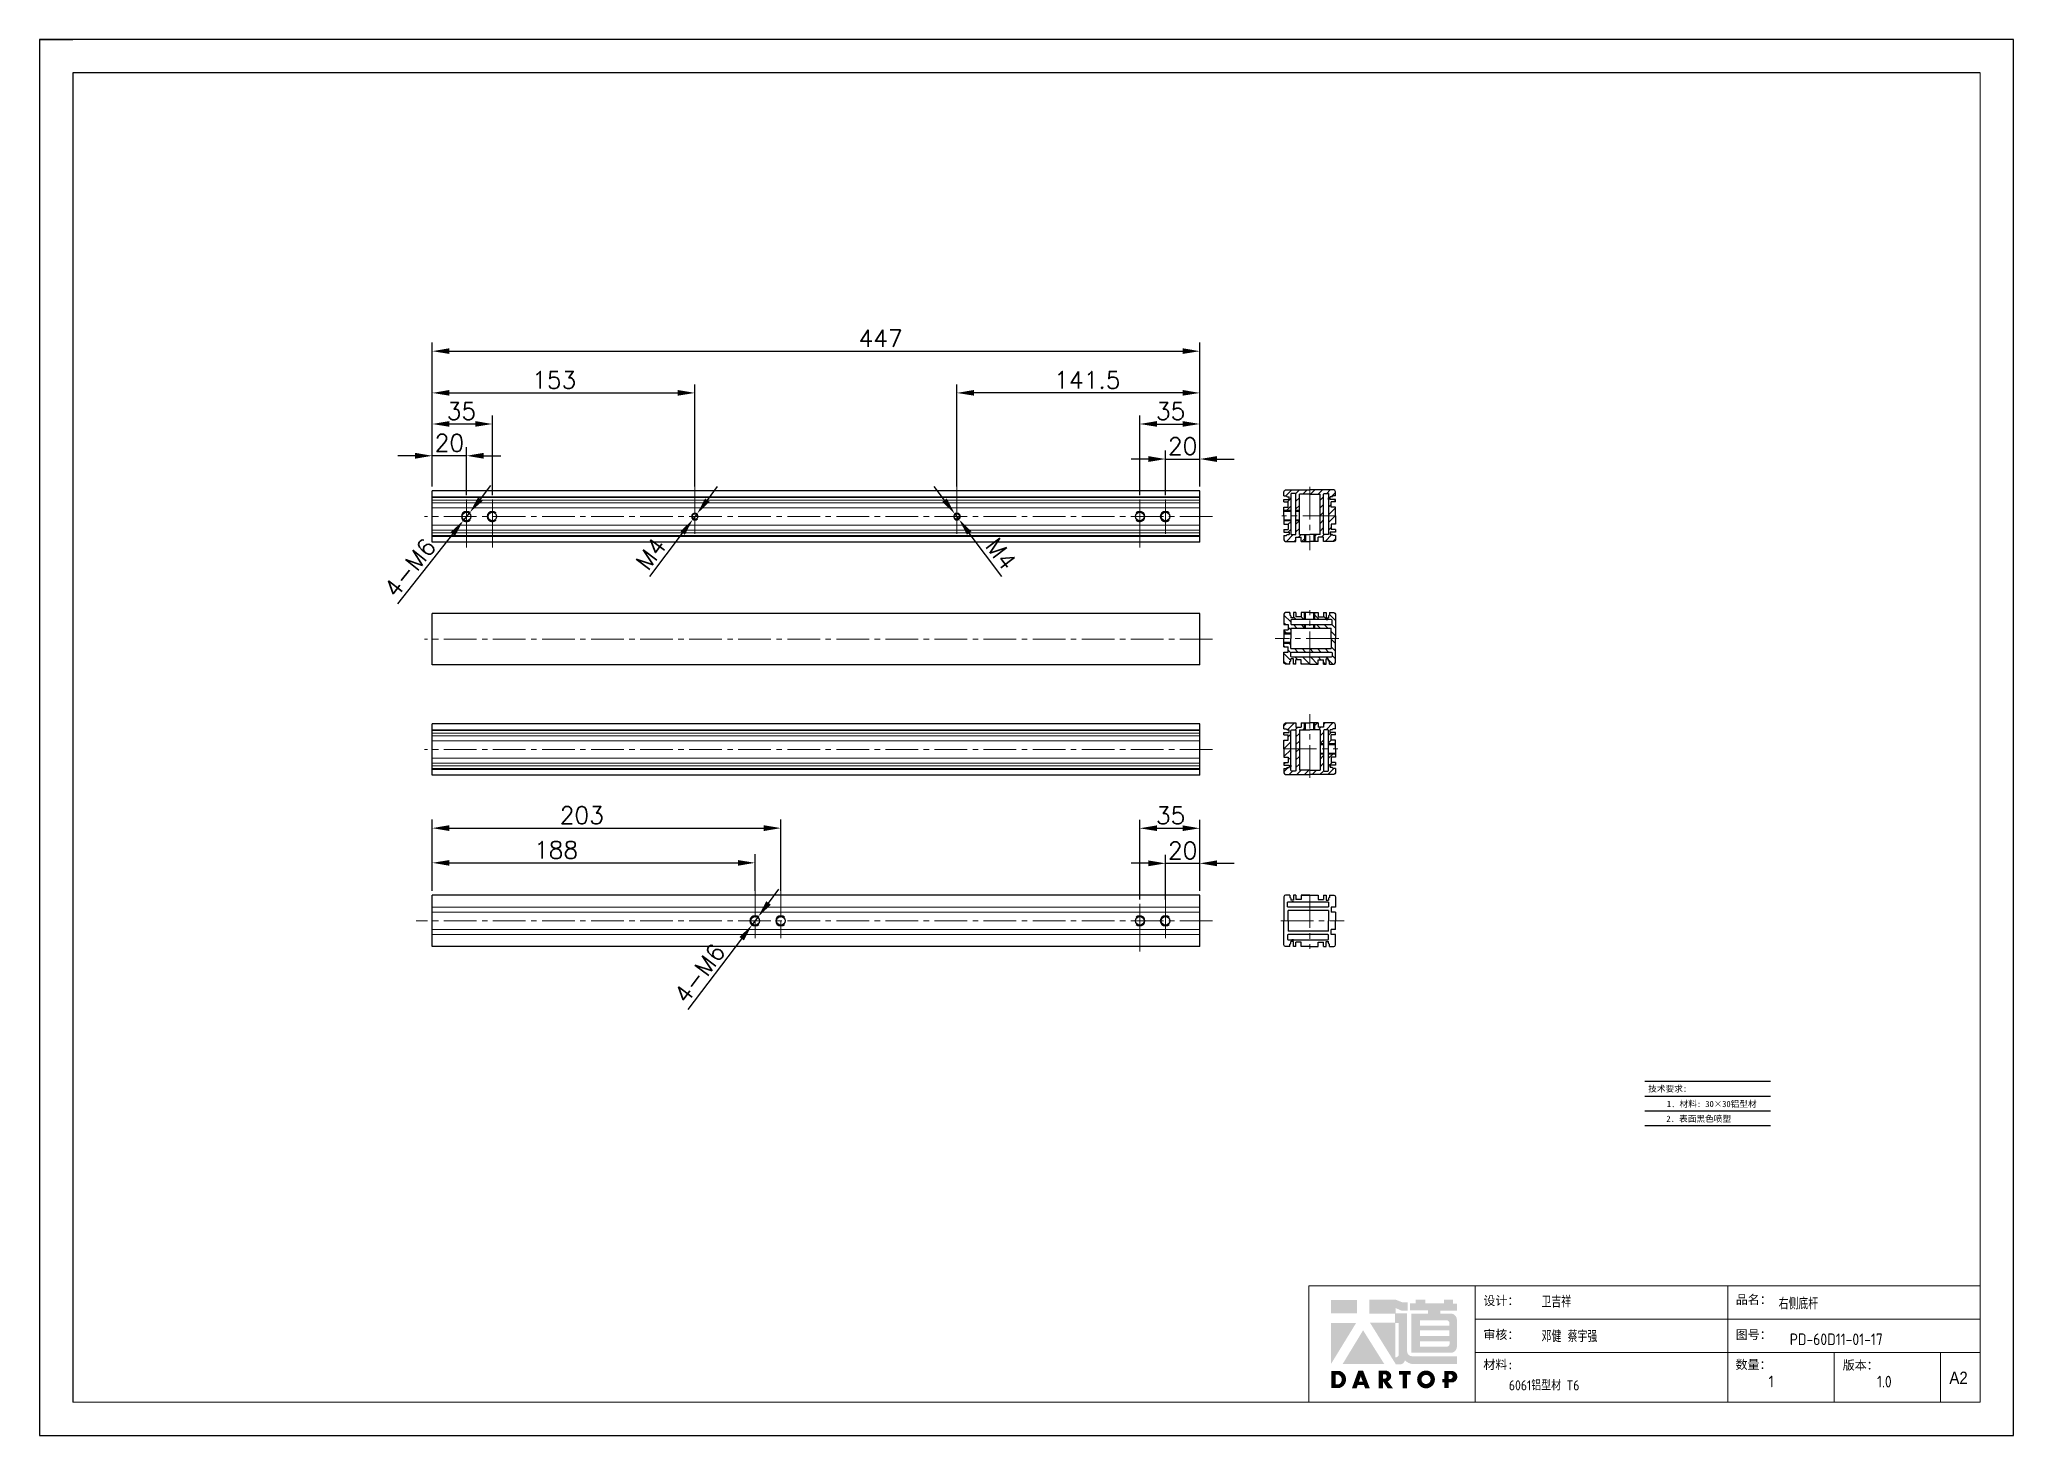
# Model space of a CAD drawing. Header units: millimetres. Extents: x -30327 to 34858, y 4015 to 75103.
# Drawn here: x 22033 to 23183, y 60062 to 60875 of the extents above; entities that cross this region are included whole.
import ezdxf
from ezdxf.enums import TextEntityAlignment as Align

# ---------------------------------------------------------------- set-up
doc = ezdxf.new("R2010")
doc.units = ezdxf.units.MM
doc.linetypes.add('CENTER2', pattern=[28.575, 19.05, -3.175, 3.175, -3.175])
doc.layers.add('A-TITLEBLOCK', color=7, linetype='Continuous', lineweight=18)
for name, color, linetype in [('print', 30, 'Continuous'), ('red', 1, 'CENTER2'), ('yellow', 2, 'Continuous')]:
    doc.layers.add(name, color=color, linetype=linetype)
doc.styles.add('GB', font='GBENOR.SHX', dxfattribs={"bigfont": 'gbcbig.shx'})
doc.styles.add('HZ', font='')
doc.styles.add('SLDTEXTSTYLE0', font='simfang.ttf', dxfattribs={"bigfont": 'bigfont'})
doc.styles.add('SLDTEXTSTYLE1', font='Gothic.ttf', dxfattribs={"width": 0.913})
doc.styles.get("Standard").update_dxf_attribs({"font": 'txt', "bigfont": 'gbcbig.shx'})
doc.styles.get('HZ').set_extended_font_data('SimSun')
doc.dimstyles.new('1-4', dxfattribs={"dimscale": 4, "dimtxt": 2.5, "dimasz": 2.5, "dimexe": 1.25, "dimexo": 0.625, "dimtad": 1, "dimdsep": 46, "dimtxsty": 'Standard', "dimcen": 2.5, "dimadec": 0, "dimazin": 0, "dimtfac": 1, "dimtmove": 0, "dimatfit": 3, "dimfxl": 0, "dimarcsym": 0})

msp = doc.modelspace()

# ---------------------------------------------------------------- texts
at = {"style": 'HZ'}
for s, p in [('技术要求:', (22981.2405, 60263.9719)), ('     1. 材料: 30×30铝型材  ', (23003.2697, 60255.0753)), ('    2. 表面黑色喷塑          ', (23006.7403, 60246.4758))]:
    msp.add_text(s, height=3.61179, dxfattribs=at).set_placement(p, align=Align.MIDDLE_CENTER)

# ---------------------------------------------------------------- blocks, each defined once
blk = doc.blocks.new('*D462')
at = {"layer": 'Defpoints', "color": 0, "transparency": 16777216}
for p in [(22567.3, 60669.1), (22567.3, 60612.1), (22708.8, 60612.1)]:
    blk.add_point(p, dxfattribs=at)
at = {"layer": 'yellow', "color": 0, "lineweight": -2, "transparency": 16777216}
for p, q in [((22567.3, 60614.6), (22567.3, 60674.1)), ((22698.8, 60669.1), (22577.3, 60669.1)), ((22708.8, 60614.6), (22708.8, 60674.1))]:
    blk.add_line(p, q, dxfattribs=at)
at = {"layer": 'yellow', "color": 0, "transparency": 16777216}
for points in [[(22577.3, 60670.8), (22577.3, 60667.5), (22567.3, 60669.1)], [(22698.8, 60670.8), (22698.8, 60667.5), (22708.8, 60669.1)]]:
    blk.add_solid(points, dxfattribs=at)
at = {"layer": 'yellow', "color": 0, "lineweight": 9, "transparency": 16777216, "insert": (22643.3, 60676.6), "char_height": 10, "attachment_point": 5}
blk.add_mtext('141.5', dxfattribs=at)
blk = doc.blocks.new('*D463')
at = {"layer": 'Defpoints', "color": 0, "transparency": 16777216}
for p in [(22566.1, 60598.7), (22568.5, 60595.5)]:
    blk.add_point(p, dxfattribs=at)
at = {"layer": 'yellow', "color": 0, "lineweight": -2, "transparency": 16777216}
for p, q in [((22560.1, 60606.7), (22554.1, 60614.7)), ((22566.1, 60598.7), (22568.5, 60595.5)), ((22593.5, 60562.2), (22574.5, 60587.5))]:
    blk.add_line(p, q, dxfattribs=at)
at = {"layer": 'yellow', "color": 0, "transparency": 16777216}
for points in [[(22561.4, 60607.7), (22558.8, 60605.7), (22566.1, 60598.7)], [(22575.8, 60588.5), (22573.2, 60586.5), (22568.5, 60595.5)]]:
    blk.add_solid(points, dxfattribs=at)
at = {"layer": 'yellow', "color": 0, "lineweight": 9, "transparency": 16777216, "insert": (22593, 60575.4), "char_height": 10, "attachment_point": 5, "rotation": 306.9424}
blk.add_mtext('M4', dxfattribs=at)
blk = doc.blocks.new('*D464')
at = {"layer": 'Defpoints', "color": 0, "transparency": 16777216}
for p in [(22414.8, 60669.1), (22261.8, 60612.1), (22414.8, 60612.1)]:
    blk.add_point(p, dxfattribs=at)
at = {"layer": 'yellow', "color": 0, "lineweight": -2, "transparency": 16777216}
for p, q in [((22261.8, 60614.6), (22261.8, 60674.1)), ((22271.8, 60669.1), (22404.8, 60669.1)), ((22414.8, 60614.6), (22414.8, 60674.1))]:
    blk.add_line(p, q, dxfattribs=at)
at = {"layer": 'yellow', "color": 0, "transparency": 16777216}
for points in [[(22271.8, 60670.8), (22271.8, 60667.5), (22261.8, 60669.1)], [(22404.8, 60670.8), (22404.8, 60667.5), (22414.8, 60669.1)]]:
    blk.add_solid(points, dxfattribs=at)
at = {"layer": 'yellow', "color": 0, "lineweight": 9, "transparency": 16777216, "insert": (22332.8, 60676.6), "char_height": 10, "attachment_point": 5}
blk.add_mtext('153', dxfattribs=at)
blk = doc.blocks.new('*D465')
at = {"layer": 'Defpoints', "color": 0, "transparency": 16777216}
for p in [(22416, 60598.7), (22413.6, 60595.5)]:
    blk.add_point(p, dxfattribs=at)
at = {"layer": 'yellow', "color": 0, "lineweight": -2, "transparency": 16777216}
for p, q in [((22422, 60606.7), (22428, 60614.7)), ((22416, 60598.7), (22413.6, 60595.5)), ((22388.6, 60562.2), (22407.6, 60587.5))]:
    blk.add_line(p, q, dxfattribs=at)
at = {"layer": 'yellow', "color": 0, "transparency": 16777216}
for points in [[(22420.7, 60607.7), (22423.3, 60605.7), (22416, 60598.7)], [(22406.3, 60588.5), (22408.9, 60586.5), (22413.6, 60595.5)]]:
    blk.add_solid(points, dxfattribs=at)
at = {"layer": 'yellow', "color": 0, "lineweight": 9, "transparency": 16777216, "insert": (22389.1, 60575.4), "char_height": 10, "attachment_point": 5, "rotation": 53.0576}
blk.add_mtext('M4', dxfattribs=at)
blk = doc.blocks.new('*D481')
at = {"layer": 'Defpoints', "color": 0, "transparency": 16777216}
for p in [(22708.8, 60693.4), (22261.8, 60612.1), (22708.8, 60612.1)]:
    blk.add_point(p, dxfattribs=at)
at = {"layer": 'yellow', "color": 0, "lineweight": -2, "transparency": 16777216}
for p, q in [((22261.8, 60614.6), (22261.8, 60698.4)), ((22271.8, 60693.4), (22698.8, 60693.4)), ((22708.8, 60614.6), (22708.8, 60698.4))]:
    blk.add_line(p, q, dxfattribs=at)
at = {"layer": 'yellow', "color": 0, "transparency": 16777216}
for points in [[(22271.8, 60695.1), (22271.8, 60691.8), (22261.8, 60693.4)], [(22698.8, 60695.1), (22698.8, 60691.8), (22708.8, 60693.4)]]:
    blk.add_solid(points, dxfattribs=at)
at = {"layer": 'yellow', "color": 0, "lineweight": 9, "transparency": 16777216, "insert": (22522.9, 60700.9), "char_height": 10, "attachment_point": 5}
blk.add_mtext('447', dxfattribs=at)
blk = doc.blocks.new('*D482')
at = {"layer": 'Defpoints', "color": 0, "transparency": 16777216}
for p in [(22283.7, 60599.5), (22279.9, 60594.8)]:
    blk.add_point(p, dxfattribs=at)
at = {"layer": 'yellow', "color": 0, "lineweight": -2, "transparency": 16777216}
for p, q in [((22289.9, 60607.3), (22296, 60615.2)), ((22283.7, 60599.5), (22279.9, 60594.8)), ((22241.8, 60546.3), (22273.8, 60586.9))]:
    blk.add_line(p, q, dxfattribs=at)
at = {"layer": 'yellow', "color": 0, "transparency": 16777216}
for points in [[(22288.5, 60608.4), (22291.2, 60606.3), (22283.7, 60599.5)], [(22272.4, 60587.9), (22275.1, 60585.9), (22279.9, 60594.8)]]:
    blk.add_solid(points, dxfattribs=at)
at = {"layer": 'yellow', "color": 0, "lineweight": 9, "transparency": 16777216, "insert": (22248.8, 60567.3), "char_height": 10, "attachment_point": 5, "rotation": 51.732}
blk.add_mtext('4-M6', dxfattribs=at)
blk = doc.blocks.new('*D483')
at = {"layer": 'Defpoints', "color": 0, "transparency": 16777216}
for p in [(22261.8, 60632.5), (22261.8, 60612.1), (22281.8, 60607.1)]:
    blk.add_point(p, dxfattribs=at)
at = {"layer": 'yellow', "color": 0, "lineweight": -2, "transparency": 16777216}
for p, q in [((22251.8, 60632.5), (22241.8, 60632.5)), ((22261.8, 60614.6), (22261.8, 60637.5)), ((22281.8, 60632.5), (22261.8, 60632.5)), ((22281.8, 60609.6), (22281.8, 60637.5)), ((22291.8, 60632.5), (22301.8, 60632.5))]:
    blk.add_line(p, q, dxfattribs=at)
at = {"layer": 'yellow', "color": 0, "transparency": 16777216}
for points in [[(22251.8, 60634.2), (22251.8, 60630.8), (22261.8, 60632.5)], [(22291.8, 60634.2), (22291.8, 60630.8), (22281.8, 60632.5)]]:
    blk.add_solid(points, dxfattribs=at)
at = {"layer": 'yellow', "color": 0, "lineweight": 9, "transparency": 16777216, "insert": (22271.8, 60640), "char_height": 10, "attachment_point": 5}
blk.add_mtext('20', dxfattribs=at)
blk = doc.blocks.new('*D484')
at = {"layer": 'Defpoints', "color": 0, "transparency": 16777216}
for p in [(22449.8, 60395.5), (22261.8, 60376.7), (22449.8, 60376.7)]:
    blk.add_point(p, dxfattribs=at)
at = {"layer": 'yellow', "color": 0, "lineweight": -2, "transparency": 16777216}
for p, q in [((22261.8, 60379.2), (22261.8, 60400.5)), ((22449.8, 60379.2), (22449.8, 60400.5)), ((22271.8, 60395.5), (22439.8, 60395.5))]:
    blk.add_line(p, q, dxfattribs=at)
at = {"layer": 'yellow', "color": 0, "transparency": 16777216}
for points in [[(22271.8, 60397.1), (22271.8, 60393.8), (22261.8, 60395.5)], [(22439.8, 60397.1), (22439.8, 60393.8), (22449.8, 60395.5)]]:
    blk.add_solid(points, dxfattribs=at)
at = {"layer": 'yellow', "color": 0, "lineweight": 9, "transparency": 16777216, "insert": (22333.9, 60403), "char_height": 10, "attachment_point": 5}
blk.add_mtext('188', dxfattribs=at)
blk = doc.blocks.new('*D485')
at = {"layer": 'Defpoints', "color": 0, "transparency": 16777216}
for p in [(22448, 60359.3), (22451.6, 60364.1)]:
    blk.add_point(p, dxfattribs=at)
at = {"layer": 'yellow', "color": 0, "lineweight": -2, "transparency": 16777216}
for p, q in [((22457.6, 60372.1), (22463.6, 60380.1)), ((22451.6, 60364.1), (22448, 60359.3)), ((22410.9, 60310), (22442, 60351.3))]:
    blk.add_line(p, q, dxfattribs=at)
at = {"layer": 'yellow', "color": 0, "transparency": 16777216}
for points in [[(22456.3, 60373.1), (22459, 60371.1), (22451.6, 60364.1)], [(22440.7, 60352.3), (22443.3, 60350.3), (22448, 60359.3)]]:
    blk.add_solid(points, dxfattribs=at)
at = {"layer": 'yellow', "color": 0, "lineweight": 9, "transparency": 16777216, "insert": (22417.5, 60331.2), "char_height": 10, "attachment_point": 5, "rotation": 53.0576}
blk.add_mtext('4-M6', dxfattribs=at)
blk = doc.blocks.new('*D486')
at = {"layer": 'Defpoints', "color": 0, "transparency": 16777216}
for p in [(22708.8, 60630.6), (22688.8, 60607.1), (22708.8, 60612.1)]:
    blk.add_point(p, dxfattribs=at)
at = {"layer": 'yellow', "color": 0, "lineweight": -2, "transparency": 16777216}
for p, q in [((22678.8, 60630.6), (22668.8, 60630.6)), ((22688.8, 60609.6), (22688.8, 60635.6)), ((22688.8, 60630.6), (22708.8, 60630.6)), ((22708.8, 60614.6), (22708.8, 60635.6)), ((22718.8, 60630.6), (22728.8, 60630.6))]:
    blk.add_line(p, q, dxfattribs=at)
at = {"layer": 'yellow', "color": 0, "transparency": 16777216}
for points in [[(22678.8, 60632.3), (22678.8, 60628.9), (22688.8, 60630.6)], [(22718.8, 60632.3), (22718.8, 60628.9), (22708.8, 60630.6)]]:
    blk.add_solid(points, dxfattribs=at)
at = {"layer": 'yellow', "color": 0, "lineweight": 9, "transparency": 16777216, "insert": (22698.8, 60638.1), "char_height": 10, "attachment_point": 5}
blk.add_mtext('20', dxfattribs=at)
blk = doc.blocks.new('*D487')
at = {"layer": 'Defpoints', "color": 0, "transparency": 16777216}
for p in [(22708.8, 60395.2), (22688.8, 60371.7), (22708.8, 60376.7)]:
    blk.add_point(p, dxfattribs=at)
at = {"layer": 'yellow', "color": 0, "lineweight": -2, "transparency": 16777216}
for p, q in [((22688.8, 60374.2), (22688.8, 60400.2)), ((22708.8, 60379.2), (22708.8, 60400.2)), ((22678.8, 60395.2), (22668.8, 60395.2)), ((22688.8, 60395.2), (22708.8, 60395.2)), ((22718.8, 60395.2), (22728.8, 60395.2))]:
    blk.add_line(p, q, dxfattribs=at)
at = {"layer": 'yellow', "color": 0, "transparency": 16777216}
for points in [[(22678.8, 60396.9), (22678.8, 60393.5), (22688.8, 60395.2)], [(22718.8, 60396.9), (22718.8, 60393.5), (22708.8, 60395.2)]]:
    blk.add_solid(points, dxfattribs=at)
at = {"layer": 'yellow', "color": 0, "lineweight": 9, "transparency": 16777216, "insert": (22698.8, 60402.7), "char_height": 10, "attachment_point": 5}
blk.add_mtext('20', dxfattribs=at)
blk = doc.blocks.new('*D488')
at = {"layer": 'Defpoints', "color": 0, "transparency": 16777216}
for p in [(22261.8, 60651), (22261.8, 60614.6), (22296.8, 60607.1)]:
    blk.add_point(p, dxfattribs=at)
at = {"layer": 'yellow', "color": 0, "lineweight": -2, "transparency": 16777216}
for p, q in [((22261.8, 60617.1), (22261.8, 60656)), ((22296.8, 60609.6), (22296.8, 60656)), ((22286.8, 60651), (22271.8, 60651))]:
    blk.add_line(p, q, dxfattribs=at)
at = {"layer": 'yellow', "color": 0, "transparency": 16777216}
for points in [[(22271.8, 60652.7), (22271.8, 60649.4), (22261.8, 60651)], [(22286.8, 60652.7), (22286.8, 60649.4), (22296.8, 60651)]]:
    blk.add_solid(points, dxfattribs=at)
at = {"layer": 'yellow', "color": 0, "lineweight": 9, "transparency": 16777216, "insert": (22278.8, 60658.5), "char_height": 10, "attachment_point": 5}
blk.add_mtext('35', dxfattribs=at)
blk = doc.blocks.new('*D489')
at = {"layer": 'Defpoints', "color": 0, "transparency": 16777216}
for p in [(22708.8, 60651), (22673.8, 60607.1), (22708.8, 60614.6)]:
    blk.add_point(p, dxfattribs=at)
at = {"layer": 'yellow', "color": 0, "lineweight": -2, "transparency": 16777216}
for p, q in [((22673.8, 60609.6), (22673.8, 60656)), ((22708.8, 60617.1), (22708.8, 60656)), ((22683.8, 60651), (22698.8, 60651))]:
    blk.add_line(p, q, dxfattribs=at)
at = {"layer": 'yellow', "color": 0, "transparency": 16777216}
for points in [[(22683.8, 60652.7), (22683.8, 60649.4), (22673.8, 60651)], [(22698.8, 60652.7), (22698.8, 60649.4), (22708.8, 60651)]]:
    blk.add_solid(points, dxfattribs=at)
at = {"layer": 'yellow', "color": 0, "lineweight": 9, "transparency": 16777216, "insert": (22691.8, 60658.5), "char_height": 10, "attachment_point": 5}
blk.add_mtext('35', dxfattribs=at)
blk = doc.blocks.new('*D490')
at = {"layer": 'Defpoints', "color": 0, "transparency": 16777216}
for p in [(22708.8, 60415.6), (22708.8, 60379.2), (22673.8, 60371.7)]:
    blk.add_point(p, dxfattribs=at)
at = {"layer": 'yellow', "color": 0, "lineweight": -2, "transparency": 16777216}
for p, q in [((22673.8, 60374.2), (22673.8, 60420.6)), ((22683.8, 60415.6), (22698.8, 60415.6)), ((22708.8, 60381.7), (22708.8, 60420.6))]:
    blk.add_line(p, q, dxfattribs=at)
at = {"layer": 'yellow', "color": 0, "transparency": 16777216}
for points in [[(22683.8, 60417.3), (22683.8, 60414), (22673.8, 60415.6)], [(22698.8, 60417.3), (22698.8, 60414), (22708.8, 60415.6)]]:
    blk.add_solid(points, dxfattribs=at)
at = {"layer": 'yellow', "color": 0, "lineweight": 9, "transparency": 16777216, "insert": (22691.8, 60423.1), "char_height": 10, "attachment_point": 5}
blk.add_mtext('35', dxfattribs=at)
blk = doc.blocks.new('*D491')
at = {"layer": 'Defpoints', "color": 0, "transparency": 16777216}
for p in [(22464.8, 60415.7), (22261.8, 60376.7), (22464.8, 60376.7)]:
    blk.add_point(p, dxfattribs=at)
at = {"layer": 'yellow', "color": 0, "lineweight": -2, "transparency": 16777216}
for p, q in [((22261.8, 60379.2), (22261.8, 60420.7)), ((22271.8, 60415.7), (22454.8, 60415.7)), ((22464.8, 60379.2), (22464.8, 60420.7))]:
    blk.add_line(p, q, dxfattribs=at)
at = {"layer": 'yellow', "color": 0, "transparency": 16777216}
for points in [[(22271.8, 60417.4), (22271.8, 60414), (22261.8, 60415.7)], [(22454.8, 60417.4), (22454.8, 60414), (22464.8, 60415.7)]]:
    blk.add_solid(points, dxfattribs=at)
at = {"layer": 'yellow', "color": 0, "lineweight": 9, "transparency": 16777216, "insert": (22348.9, 60423.2), "char_height": 10, "attachment_point": 5}
blk.add_mtext('203', dxfattribs=at)
blk = doc.blocks.new('Dartop Logo')
at = {"true_color": 0xc40018}
h = blk.add_hatch(color=12, dxfattribs=at)
h.set_gradient(color1=(196, 0, 24), color2=(196, 0, 24), tint=1)
h.paths.add_polyline_path([(30.39, -3.87), (33.08, -5.04), (35.99, -5.04), (35.99, -1.19), (33.59, -1.19), (30.46, 0.05), (17.94, 0.05), (17.94, -6.46), (30.12, -6.46), (30.12, -6.59), (30.12, -10.75), (18.31, -10.75), (30.46, -30.31), (32.87, -30.31, 0.279375), (34.63, -28.6), (34.63, -28.51), (34.84, -28.51, 0.143145), (38.15, -30.2), (59.27, -30.2), (59.27, -26.49), (38.06, -26.49, -0.414214), (35.75, -24.18), (35.75, -6.26), (30.39, -6.26)])
h.paths.add_polyline_path([(30.25, -10.84), (31.8, -10.84), (31.8, -26.02, -0.088936), (30.9, -26.94), (30.24, -26.94)], flags=16)
h = blk.add_hatch(color=12, dxfattribs=at)
h.set_gradient(color1=(196, 0, 24), color2=(196, 0, 24), tint=1)
h.paths.add_polyline_path([(59.24, -1.73), (57.36, -1.73), (57.36, 0.06), (53.06, 0.06), (53.06, -1.64), (44.29, -1.64), (44.29, 0.15), (39.7, 0.15), (39.7, -1.67), (37.16, -1.67), (37.16, -4.97), (45.54, -4.97), (45.54, -6.42), (37.73, -6.42), (37.73, -24.88), (56.26, -24.88, 0.414214), (59.15, -21.99), (59.15, -9.35, 0.414214), (56.26, -6.46), (51.36, -6.46), (51.36, -5.03), (59.24, -5.03)])
h.paths.add_polyline_path([(54.21, -9.59, -0.414214), (55.66, -11.04), (55.66, -12.1), (41.79, -12.1), (41.79, -9.59)], flags=16)
h.paths.add_polyline_path([(55.57, -14.33), (55.57, -17.01), (41.88, -17.01), (41.88, -14.33)], flags=16)
h.paths.add_polyline_path([(55.75, -19.43), (55.75, -20.57, -0.414214), (54.3, -22.02), (41.88, -22.02), (41.88, -19.43)], flags=16)
h = blk.add_hatch(color=12, dxfattribs=at)
h.set_gradient(color1=(196, 0, 24), color2=(196, 0, 24), tint=1)
h.paths.add_polyline_path([(12.18, 0), (0, 0), (0, -6.37), (12.18, -6.37)])
h = blk.add_hatch(color=12, dxfattribs=at)
h.set_gradient(color1=(196, 0, 24), color2=(196, 0, 24), tint=1)
h.paths.add_polyline_path([(11.79, -10.83), (0.03, -10.83), (0.03, -30.03)])
h = blk.add_hatch(color=12, dxfattribs=at)
h.set_gradient(color1=(196, 0, 24), color2=(196, 0, 24), tint=1)
h.paths.add_polyline_path([(15.05, -14.31), (5.44, -30.15), (25.01, -30.15)])
at = {"true_color": 0x646464}
h = blk.add_hatch(color=251, dxfattribs=at)
h.set_gradient(color1=(100, 100, 100), color2=(100, 100, 100), tint=1)
h.paths.add_polyline_path([(4.15, -33.43), (0.11, -33.43), (0.11, -41.5), (3.51, -41.5, 0.793016)])
h.paths.add_polyline_path([(3.57, -39.73), (2.16, -39.73), (2.16, -35.19), (3.42, -35.19, -0.671361)], flags=16)
h = blk.add_hatch(color=251, dxfattribs=at)
h.set_gradient(color1=(100, 100, 100), color2=(100, 100, 100), tint=1)
h.paths.add_polyline_path([(15.08, -33.36), (12.78, -33.36), (9.82, -41.51), (12, -41.51), (12.51, -40.06), (15.46, -40.06), (15.99, -41.52), (18.19, -41.52)])
h.paths.add_polyline_path([(14.9, -38.51), (13.07, -38.51), (13.97, -35.95)], flags=16)
h = blk.add_hatch(color=251, dxfattribs=at)
h.set_gradient(color1=(100, 100, 100), color2=(100, 100, 100), tint=1)
h.paths.add_polyline_path([(26.27, -33.36), (22.3, -33.36), (22.3, -41.51), (24.4, -41.51), (24.4, -38.28), (26.55, -41.54), (29.09, -41.54), (26.61, -38.3, 0.744055)])
h.paths.add_polyline_path([(24.38, -37.08), (24.38, -34.94), (25.32, -34.94, -0.796809), (25.3, -37.08)], flags=16)
h = blk.add_hatch(color=251, dxfattribs=at)
h.set_gradient(color1=(100, 100, 100), color2=(100, 100, 100), tint=1)
h.paths.add_polyline_path([(37.44, -33.4), (31.88, -33.4), (31.88, -35.16), (33.61, -35.16), (33.61, -41.52), (35.69, -41.52), (35.69, -35.16), (37.44, -35.16)])
h = blk.add_hatch(color=251, dxfattribs=at)
h.set_gradient(color1=(100, 100, 100), color2=(100, 100, 100), tint=1)
h.paths.add_polyline_path([(40.46, -37.41, 1), (48.83, -37.41, 1)])
h.paths.add_polyline_path([(46.8, -37.41, -1), (42.5, -37.41, -1)], flags=16)
h = blk.add_hatch(color=251, dxfattribs=at)
h.set_gradient(color1=(100, 100, 100), color2=(100, 100, 100), tint=1)
h.paths.add_polyline_path([(56.85, -33.38), (56.73, -33.38), (53.19, -33.38), (53.19, -37.19), (52.26, -37.19), (52.26, -38.73), (53.18, -38.73), (53.18, -41.5), (55.24, -41.5), (55.24, -38.72), (57.51, -38.72, 0.812304)])
h.paths.add_polyline_path([(55.21, -37.18), (55.21, -35.05), (56.39, -35.05, -0.778213), (56.27, -37.18)], flags=16)
blk = doc.blocks.new('DT-A2-TITLE')
for p, q in [((594, 420), (0, 420)), ((0, 420), (0, 420)), ((0, 420), (0, 0)), ((0, 420), (10, 420)), ((594, 0), (594, 420)), ((10, 410), (10, 10)), ((584, 410), (10, 410))]:
    blk.add_line(p, q)
at = {"layer": 'A-TITLEBLOCK', "color": 7}
for p, q in [((584, 410), (584, 10)), ((594, 0), (594, 297)), ((382, 10), (382, 45)), ((584, 45), (382, 45)), ((432, 45), (432, 10)), ((508, 45), (508, 10)), ((584, 35), (432, 35)), ((432, 25), (584.08, 25)), ((540, 10), (540, 25)), ((572, 10), (572, 25)), ((10, 10), (584, 10)), ((0, 0), (594, 0))]:
    blk.add_line(p, q, dxfattribs=at)
at = {"layer": 'A-TITLEBLOCK', "xscale": 0.6400000000000001, "yscale": 0.6400000000000001, "zscale": 0.6400000000000001}
blk.add_blockref('Dartop Logo', (388.65, 40.81), dxfattribs=at)
at = {"style": 'GB'}
for tag, p, height in [('#设计', (451.96, 38.52), 3.5), ('#品名', (523.32, 37.95), 3.5), ('#审核', (451.99, 28.1), 3.5), ('#图号', (526.67, 27.2), 3.5), ('#数量', (520.33, 14.51), 3.5), ('#版本', (552.92, 14.47), 3.5), ('#材料说明', (442.15, 13.59), 3)]:
    blk.add_attdef(tag, p, '', height=height, dxfattribs=at)
at = {"layer": 'A-TITLEBLOCK', "color": 7, "attachment_point": 1}
for s, insert, char_height, style in [('设计：', (434.47, 41.87), 2.646, 'SLDTEXTSTYLE0'), ('品名：', (510.43, 42.19), 2.646, 'SLDTEXTSTYLE0'), ('审核：', (434.47, 31.64), 2.646, 'SLDTEXTSTYLE0'), ('图号：', (510.4, 31.66), 2.646, 'SLDTEXTSTYLE0'), ('材料:', (434.47, 22.62), 2.646, 'SLDTEXTSTYLE0'), ('数量：', (510.35, 22.64), 2.646, 'SLDTEXTSTYLE0'), ('版本：', (542.59, 22.48), 2.646, 'SLDTEXTSTYLE0'), ('A2', (574.7, 19.21), 3.704, 'SLDTEXTSTYLE1')]:
    blk.add_mtext(s, dxfattribs=dict(at, insert=insert, char_height=char_height, style=style))

# ---------------------------------------------------------------- dimensions: what is measured, and where the dimension line sits
at = {"layer": 'yellow', "lineweight": 9}
for base, p1, p2, picture, middle in [((22708.805, 60693.4248), (22261.805, 60612.1161), (22708.805, 60612.1161), '*D481', (22522.9253, 60693.4248)), ((22414.805, 60669.1278), (22261.805, 60612.1161), (22414.805, 60612.1161), '*D464', (22332.805, 60669.1278)), ((22261.805, 60651.0483), (22296.805, 60607.1161), (22261.805, 60614.6161), '*D488', (22278.805, 60651.0483)), ((22261.805, 60632.4993), (22281.805, 60607.1161), (22261.805, 60612.1161), '*D483', (22271.805, 60632.4993)), ((22464.805, 60415.7137), (22261.805, 60376.7092), (22464.805, 60376.7092), '*D491', (22348.8751, 60415.7137)), ((22449.805, 60395.4607), (22261.805, 60376.7092), (22449.805, 60376.7092), '*D484', (22333.8751, 60395.4607))]:
    dim = msp.add_linear_dim(base=base, p1=p1, p2=p2, dimstyle='1-4', dxfattribs=at)
    dim.commit()
    dim.dimension.update_dxf_attribs({"geometry": picture, "text_midpoint": middle, "dimtype": 160})
for base, p1, p2, picture, middle in [((22567.305, 60669.1278), (22708.805, 60612.1161), (22567.305, 60612.1161), '*D462', (22643.305, 60669.1278)), ((22708.805, 60651.0483), (22673.805, 60607.1161), (22708.805, 60614.6161), '*D489', (22691.805, 60651.0483)), ((22708.805, 60630.6113), (22688.805, 60607.1161), (22708.805, 60612.1161), '*D486', (22698.805, 60630.6113)), ((22708.805, 60415.6414), (22673.805, 60371.7092), (22708.805, 60379.2092), '*D490', (22691.805, 60415.6414)), ((22708.805, 60395.2044), (22688.805, 60371.7092), (22708.805, 60376.7092), '*D487', (22698.805, 60395.2044))]:
    dim = msp.add_linear_dim(base=base, p1=p1, p2=p2, angle=180, dimstyle='1-4', dxfattribs=at)
    dim.commit()
    dim.dimension.update_dxf_attribs({"geometry": picture, "text_midpoint": middle, "dimtype": 160})
for p1, p2, text, picture, middle in [((22283.663, 60599.4715), (22279.9469, 60594.7608), '4-M6', '*D482', (22248.7688, 60567.3466)), ((22416.007, 60598.7146), (22413.6029, 60595.5177), 'M4', '*D465', (22389.0774, 60575.382)), ((22566.1029, 60598.7146), (22568.507, 60595.5177), 'M4', '*D463', (22593.0325, 60575.382)), ((22451.608, 60364.107), (22448.0019, 60359.3115), '4-M6', '*D485', (22417.4663, 60331.1835))]:
    dim = msp.add_diameter_dim_2p(p1=p1, p2=p2, text=text, dimstyle='1-4', dxfattribs=at)
    dim.commit()
    dim.dimension.update_dxf_attribs({"geometry": picture, "text_midpoint": middle})

# ---------------------------------------------------------------- hatches: boundary and pattern name
at = {"layer": 'yellow', "lineweight": 9}
h = msp.add_hatch(dxfattribs=at)
h.set_pattern_fill('ANSI31', color=256, style=0)
h.set_pattern_definition([(45, (21523.4897, 59777.8866), (-2.245064, 2.245064), [])])
h.paths.add_polyline_path([(22766.7948, 60610.0994), (22772.7948, 60610.0994), (22772.7948, 60612.5994), (22758.7948, 60612.5994, 0.414213562), (22757.7948, 60611.5994), (22757.7948, 60609.0994), (22759.2948, 60609.0994, 0.414213562), (22759.7948, 60608.5994), (22760.2948, 60608.5994), (22760.7948, 60608.5994), (22760.7948, 60607.0994), (22757.7948, 60607.0994), (22757.7948, 60605.5994), (22760.2948, 60605.5994), (22760.2948, 60602.5994), (22757.7948, 60602.5994), (22757.7948, 60600.5994), (22761.7948, 60600.5994), (22761.7948, 60610.0994, -0.414213562), (22762.2948, 60610.5994), (22764.2948, 60610.5994, -0.414213562), (22764.7948, 60610.0994), (22764.7948, 60600.5994), (22766.7948, 60600.5994)])
h.paths.add_polyline_path([(22780.7948, 60610.0994, -0.414213562), (22781.2948, 60610.5994), (22783.2948, 60610.5994, -0.414213562), (22783.7948, 60610.0994), (22783.7948, 60597.5994), (22787.7948, 60597.5994), (22787.7948, 60602.5994), (22785.2948, 60602.5994), (22785.2948, 60605.5994), (22787.7948, 60605.5994), (22787.7948, 60607.0994), (22784.7948, 60607.0994), (22784.7948, 60608.5994), (22785.2948, 60608.5994), (22785.7948, 60608.5994, 0.414213562), (22786.2948, 60609.0994), (22787.7948, 60609.0994), (22787.7948, 60611.5994, 0.414213562), (22786.7948, 60612.5994), (22772.7948, 60612.5994), (22772.7948, 60610.0994), (22778.7948, 60610.0994), (22778.7948, 60597.5994), (22780.7948, 60597.5994)])
h.paths.add_polyline_path([(22787.7948, 60597.5994), (22783.7948, 60597.5994), (22783.7948, 60587.0994, -0.414213562), (22783.2948, 60586.5994), (22781.2948, 60586.5994, -0.414213562), (22780.7948, 60587.0994), (22780.7948, 60597.5994), (22778.7948, 60597.5994), (22778.7948, 60586.5994), (22777.7948, 60586.5994), (22775.7948, 60586.5994), (22775.7948, 60582.5994), (22777.7948, 60582.5994), (22777.7948, 60585.0994), (22780.7948, 60585.0994), (22780.7948, 60582.5994), (22786.7948, 60582.5994, 0.414213562), (22787.7948, 60583.5994), (22787.7948, 60586.0994), (22786.2948, 60586.0994, 0.414213562), (22785.7948, 60586.5994), (22785.2948, 60586.5994), (22784.7948, 60586.5994), (22784.7948, 60588.0994), (22787.7948, 60588.0994), (22787.7948, 60589.5994), (22785.2948, 60589.5994), (22785.2948, 60592.5994), (22787.7948, 60592.5994)])
h.paths.add_polyline_path([(22775.7948, 60586.5994), (22775.2948, 60586.5994), (22775.2948, 60582.5994), (22775.7948, 60582.5994)])
h.paths.add_polyline_path([(22770.2948, 60586.5994), (22769.7948, 60586.5994), (22769.7948, 60582.5994), (22770.2948, 60582.5994)])
h.paths.add_polyline_path([(22769.7948, 60586.5994), (22767.7948, 60586.5994), (22766.7948, 60586.5994), (22766.7948, 60594.5994), (22764.7948, 60594.5994), (22764.7948, 60587.0994, -0.414213562), (22764.2948, 60586.5994), (22762.2948, 60586.5994, -0.414213562), (22761.7948, 60587.0994), (22761.7948, 60588.0994), (22761.7948, 60594.5994), (22757.7948, 60594.5994), (22757.7948, 60592.5994), (22760.2948, 60592.5994), (22760.2948, 60589.5994), (22757.7948, 60589.5994), (22757.7948, 60588.0994), (22760.7948, 60588.0994), (22760.7948, 60586.5994), (22760.2948, 60586.5994), (22759.7948, 60586.5994, 0.414213562), (22759.2948, 60586.0994), (22757.7948, 60586.0994), (22757.7948, 60583.5994, 0.414213562), (22758.7948, 60582.5994), (22764.7948, 60582.5994), (22764.7948, 60585.0994), (22767.7948, 60585.0994), (22767.7948, 60582.5994), (22769.7948, 60582.5994)])
h.paths.add_polyline_path([(22766.7948, 60595.0994), (22764.7948, 60595.0994), (22764.7948, 60594.5994), (22766.7948, 60594.5994)])
h.paths.add_polyline_path([(22761.7948, 60595.0994), (22757.7948, 60595.0994), (22757.7948, 60594.5994), (22761.7948, 60594.5994)])
h.paths.add_polyline_path([(22761.7948, 60600.5994), (22757.7948, 60600.5994), (22757.7948, 60600.0994), (22761.7948, 60600.0994)])
h.paths.add_polyline_path([(22766.7948, 60600.5994), (22764.7948, 60600.5994), (22764.7948, 60600.0994), (22766.7948, 60600.0994)])
h = msp.add_hatch(dxfattribs=at)
h.set_pattern_fill('ANSI31', color=256, angle=270, style=0)
h.set_pattern_definition([(315, (21953.082, 61775.4998), (2.245064, 2.245064), [])])
h.paths.add_polyline_path([(22785.2948, 60532.1947), (22785.2948, 60526.1947), (22787.7948, 60526.1947), (22787.7948, 60540.1947, 0.414213562), (22786.7948, 60541.1947), (22784.2948, 60541.1947), (22784.2948, 60539.6947, 0.414213562), (22783.7948, 60539.1947), (22783.7948, 60538.6947), (22783.7948, 60538.1947), (22782.2948, 60538.1947), (22782.2948, 60541.1947), (22780.7948, 60541.1947), (22780.7948, 60538.6947), (22777.7948, 60538.6947), (22777.7948, 60541.1947), (22775.7948, 60541.1947), (22775.7948, 60537.1947), (22785.2948, 60537.1947, -0.414213562), (22785.7948, 60536.6947), (22785.7948, 60534.6947, -0.414213562), (22785.2948, 60534.1947), (22775.7948, 60534.1947), (22775.7948, 60532.1947)])
h.paths.add_polyline_path([(22785.2948, 60518.1947, -0.414213562), (22785.7948, 60517.6947), (22785.7948, 60515.6947, -0.414213562), (22785.2948, 60515.1947), (22772.7948, 60515.1947), (22772.7948, 60511.1947), (22777.7948, 60511.1947), (22777.7948, 60513.6947), (22780.7948, 60513.6947), (22780.7948, 60511.1947), (22782.2948, 60511.1947), (22782.2948, 60514.1947), (22783.7948, 60514.1947), (22783.7948, 60513.6947), (22783.7948, 60513.1947, 0.414213562), (22784.2948, 60512.6947), (22784.2948, 60511.1947), (22786.7948, 60511.1947, 0.414213562), (22787.7948, 60512.1947), (22787.7948, 60526.1947), (22785.2948, 60526.1947), (22785.2948, 60520.1947), (22772.7948, 60520.1947), (22772.7948, 60518.1947)])
h.paths.add_polyline_path([(22772.7948, 60511.1947), (22772.7948, 60515.1947), (22762.2948, 60515.1947, -0.414213562), (22761.7948, 60515.6947), (22761.7948, 60517.6947, -0.414213562), (22762.2948, 60518.1947), (22772.7948, 60518.1947), (22772.7948, 60520.1947), (22761.7948, 60520.1947), (22761.7948, 60521.1947), (22761.7948, 60523.1947), (22757.7948, 60523.1947), (22757.7948, 60521.1947), (22760.2948, 60521.1947), (22760.2948, 60518.1947), (22757.7948, 60518.1947), (22757.7948, 60512.1947, 0.414213562), (22758.7948, 60511.1947), (22761.2948, 60511.1947), (22761.2948, 60512.6947, 0.414213562), (22761.7948, 60513.1947), (22761.7948, 60513.6947), (22761.7948, 60514.1947), (22763.2948, 60514.1947), (22763.2948, 60511.1947), (22764.7948, 60511.1947), (22764.7948, 60513.6947), (22767.7948, 60513.6947), (22767.7948, 60511.1947)])
h.paths.add_polyline_path([(22761.7948, 60523.1947), (22761.7948, 60523.6947), (22757.7948, 60523.6947), (22757.7948, 60523.1947)])
h.paths.add_polyline_path([(22761.7948, 60528.6947), (22761.7948, 60529.1947), (22757.7948, 60529.1947), (22757.7948, 60528.6947)])
h.paths.add_polyline_path([(22761.7948, 60529.1947), (22761.7948, 60531.1947), (22761.7948, 60532.1947), (22769.7948, 60532.1947), (22769.7948, 60534.1947), (22762.2948, 60534.1947, -0.414213562), (22761.7948, 60534.6947), (22761.7948, 60536.6947, -0.414213562), (22762.2948, 60537.1947), (22763.2948, 60537.1947), (22769.7948, 60537.1947), (22769.7948, 60541.1947), (22767.7948, 60541.1947), (22767.7948, 60538.6947), (22764.7948, 60538.6947), (22764.7948, 60541.1947), (22763.2948, 60541.1947), (22763.2948, 60538.1947), (22761.7948, 60538.1947), (22761.7948, 60538.6947), (22761.7948, 60539.1947, 0.414213562), (22761.2948, 60539.6947), (22761.2948, 60541.1947), (22758.7948, 60541.1947, 0.414213562), (22757.7948, 60540.1947), (22757.7948, 60534.1947), (22760.2948, 60534.1947), (22760.2948, 60531.1947), (22757.7948, 60531.1947), (22757.7948, 60529.1947)])
h.paths.add_polyline_path([(22770.2948, 60532.1947), (22770.2948, 60534.1947), (22769.7948, 60534.1947), (22769.7948, 60532.1947)])
h.paths.add_polyline_path([(22770.2948, 60537.1947), (22770.2948, 60541.1947), (22769.7948, 60541.1947), (22769.7948, 60537.1947)])
h.paths.add_polyline_path([(22775.7948, 60537.1947), (22775.7948, 60541.1947), (22775.2948, 60541.1947), (22775.2948, 60537.1947)])
h.paths.add_polyline_path([(22775.7948, 60532.1947), (22775.7948, 60534.1947), (22775.2948, 60534.1947), (22775.2948, 60532.1947)])
h = msp.add_hatch(dxfattribs=at)
h.set_pattern_fill('ANSI31', color=256, angle=180, style=0)
h.set_pattern_definition([(225, (24022.1, 61281.6466), (2.245064, -2.245064), [])])
h.paths.add_polyline_path([(22778.7948, 60449.4339), (22772.7948, 60449.4339), (22772.7948, 60446.9339), (22786.7948, 60446.9339, 0.414213562), (22787.7948, 60447.9339), (22787.7948, 60450.4339), (22786.2948, 60450.4339, 0.414213562), (22785.7948, 60450.9339), (22785.2948, 60450.9339), (22784.7948, 60450.9339), (22784.7948, 60452.4339), (22787.7948, 60452.4339), (22787.7948, 60453.9339), (22785.2948, 60453.9339), (22785.2948, 60456.9339), (22787.7948, 60456.9339), (22787.7948, 60458.9339), (22783.7948, 60458.9339), (22783.7948, 60449.4339, -0.414213562), (22783.2948, 60448.9339), (22781.2948, 60448.9339, -0.414213562), (22780.7948, 60449.4339), (22780.7948, 60458.9339), (22778.7948, 60458.9339)])
h.paths.add_polyline_path([(22764.7948, 60449.4339, -0.414213562), (22764.2948, 60448.9339), (22762.2948, 60448.9339, -0.414213562), (22761.7948, 60449.4339), (22761.7948, 60461.9339), (22757.7948, 60461.9339), (22757.7948, 60456.9339), (22760.2948, 60456.9339), (22760.2948, 60453.9339), (22757.7948, 60453.9339), (22757.7948, 60452.4339), (22760.7948, 60452.4339), (22760.7948, 60450.9339), (22760.2948, 60450.9339), (22759.7948, 60450.9339, 0.414213562), (22759.2948, 60450.4339), (22757.7948, 60450.4339), (22757.7948, 60447.9339, 0.414213562), (22758.7948, 60446.9339), (22772.7948, 60446.9339), (22772.7948, 60449.4339), (22766.7948, 60449.4339), (22766.7948, 60461.9339), (22764.7948, 60461.9339)])
h.paths.add_polyline_path([(22757.7948, 60461.9339), (22761.7948, 60461.9339), (22761.7948, 60472.4339, -0.414213562), (22762.2948, 60472.9339), (22764.2948, 60472.9339, -0.414213562), (22764.7948, 60472.4339), (22764.7948, 60461.9339), (22766.7948, 60461.9339), (22766.7948, 60472.9339), (22767.7948, 60472.9339), (22769.7948, 60472.9339), (22769.7948, 60476.9339), (22767.7948, 60476.9339), (22767.7948, 60474.4339), (22764.7948, 60474.4339), (22764.7948, 60476.9339), (22758.7948, 60476.9339, 0.414213562), (22757.7948, 60475.9339), (22757.7948, 60473.4339), (22759.2948, 60473.4339, 0.414213562), (22759.7948, 60472.9339), (22760.2948, 60472.9339), (22760.7948, 60472.9339), (22760.7948, 60471.4339), (22757.7948, 60471.4339), (22757.7948, 60469.9339), (22760.2948, 60469.9339), (22760.2948, 60466.9339), (22757.7948, 60466.9339)])
h.paths.add_polyline_path([(22769.7948, 60472.9339), (22770.2948, 60472.9339), (22770.2948, 60476.9339), (22769.7948, 60476.9339)])
h.paths.add_polyline_path([(22775.2948, 60472.9339), (22775.7948, 60472.9339), (22775.7948, 60476.9339), (22775.2948, 60476.9339)])
h.paths.add_polyline_path([(22775.7948, 60472.9339), (22777.7948, 60472.9339), (22778.7948, 60472.9339), (22778.7948, 60464.9339), (22780.7948, 60464.9339), (22780.7948, 60472.4339, -0.414213562), (22781.2948, 60472.9339), (22783.2948, 60472.9339, -0.414213562), (22783.7948, 60472.4339), (22783.7948, 60471.4339), (22783.7948, 60464.9339), (22787.7948, 60464.9339), (22787.7948, 60466.9339), (22785.2948, 60466.9339), (22785.2948, 60469.9339), (22787.7948, 60469.9339), (22787.7948, 60471.4339), (22784.7948, 60471.4339), (22784.7948, 60472.9339), (22785.2948, 60472.9339), (22785.7948, 60472.9339, 0.414213562), (22786.2948, 60473.4339), (22787.7948, 60473.4339), (22787.7948, 60475.9339, 0.414213562), (22786.7948, 60476.9339), (22780.7948, 60476.9339), (22780.7948, 60474.4339), (22777.7948, 60474.4339), (22777.7948, 60476.9339), (22775.7948, 60476.9339)])
h.paths.add_polyline_path([(22778.7948, 60464.4339), (22780.7948, 60464.4339), (22780.7948, 60464.9339), (22778.7948, 60464.9339)])
h.paths.add_polyline_path([(22783.7948, 60464.4339), (22787.7948, 60464.4339), (22787.7948, 60464.9339), (22783.7948, 60464.9339)])
h.paths.add_polyline_path([(22783.7948, 60458.9339), (22787.7948, 60458.9339), (22787.7948, 60459.4339), (22783.7948, 60459.4339)])
h.paths.add_polyline_path([(22778.7948, 60458.9339), (22780.7948, 60458.9339), (22780.7948, 60459.4339), (22778.7948, 60459.4339)])

# ---------------------------------------------------------------- linework, layer by layer
for p, q in [((22708.805, 60612.1161), (22261.805, 60612.1161)), ((22261.805, 60582.1161), (22261.805, 60612.1161)), ((22708.805, 60582.1161), (22708.805, 60612.1161)), ((22757.7948, 60609.0994), (22759.2948, 60609.0994)), ((22760.2948, 60608.5994), (22760.7948, 60608.5994)), ((22760.7948, 60607.0994), (22760.7948, 60608.5994)), ((22761.7948, 60607.0994), (22761.7948, 60608.0994)), ((22772.7948, 60610.0994), (22766.7948, 60610.0994)), ((22772.7948, 60610.0994), (22778.7948, 60610.0994)), ((22783.7948, 60607.0994), (22783.7948, 60608.0994)), ((22785.2948, 60608.5994), (22784.7948, 60608.5994)), ((22784.7948, 60607.0994), (22784.7948, 60608.5994)), ((22787.7948, 60609.0994), (22786.2948, 60609.0994)), ((22757.7948, 60605.5994), (22757.7948, 60607.0994)), ((22757.7948, 60607.0994), (22760.7948, 60607.0994)), ((22757.7948, 60605.5994), (22760.2948, 60605.5994)), ((22757.7948, 60597.5994), (22757.7948, 60602.5994)), ((22757.7948, 60602.5994), (22760.2948, 60602.5994)), ((22761.7948, 60600.5994), (22757.7948, 60600.5994)), ((22761.7948, 60600.0994), (22757.7948, 60600.0994)), ((22757.7948, 60597.5994), (22757.7948, 60592.5994)), ((22760.2948, 60602.5994), (22760.2948, 60605.5994)), ((22766.7948, 60600.5994), (22764.7948, 60600.5994)), ((22766.7948, 60600.0994), (22764.7948, 60600.0994)), ((22787.7948, 60607.0994), (22784.7948, 60607.0994)), ((22785.2948, 60602.5994), (22785.2948, 60605.5994)), ((22787.7948, 60605.5994), (22785.2948, 60605.5994)), ((22787.7948, 60602.5994), (22785.2948, 60602.5994)), ((22787.7948, 60605.5994), (22787.7948, 60607.0994)), ((22787.7948, 60597.5994), (22787.7948, 60602.5994)), ((22787.7948, 60597.5994), (22787.7948, 60592.5994)), ((22761.7948, 60595.0994), (22757.7948, 60595.0994)), ((22761.7948, 60594.5994), (22757.7948, 60594.5994)), ((22757.7948, 60592.5994), (22760.2948, 60592.5994)), ((22757.7948, 60589.5994), (22757.7948, 60588.0994)), ((22757.7948, 60589.5994), (22760.2948, 60589.5994)), ((22757.7948, 60588.0994), (22760.7948, 60588.0994)), ((22757.7948, 60586.0994), (22759.2948, 60586.0994)), ((22760.2948, 60592.5994), (22760.2948, 60589.5994)), ((22760.2948, 60586.5994), (22760.7948, 60586.5994)), ((22760.7948, 60588.0994), (22760.7948, 60586.5994)), ((22761.7948, 60588.0994), (22761.7948, 60587.0994)), ((22766.7948, 60595.0994), (22764.7948, 60595.0994)), ((22766.7948, 60594.5994), (22764.7948, 60594.5994)), ((22764.7948, 60585.0994), (22767.7948, 60585.0994)), ((22766.7948, 60586.5994), (22767.7948, 60586.5994)), ((22767.7948, 60586.5994), (22772.7948, 60586.5994)), ((22769.7948, 60586.5994), (22769.7948, 60582.5994)), ((22770.2948, 60586.5994), (22770.2948, 60582.5994)), ((22777.7948, 60586.5994), (22772.7948, 60586.5994)), ((22775.2948, 60586.5994), (22775.2948, 60582.5994)), ((22775.7948, 60586.5994), (22775.7948, 60582.5994)), ((22778.7948, 60586.5994), (22777.7948, 60586.5994)), ((22780.7948, 60585.0994), (22777.7948, 60585.0994)), ((22783.7948, 60588.0994), (22783.7948, 60587.0994)), ((22787.7948, 60588.0994), (22784.7948, 60588.0994)), ((22784.7948, 60588.0994), (22784.7948, 60586.5994)), ((22785.2948, 60586.5994), (22784.7948, 60586.5994)), ((22787.7948, 60592.5994), (22785.2948, 60592.5994)), ((22785.2948, 60592.5994), (22785.2948, 60589.5994)), ((22787.7948, 60589.5994), (22785.2948, 60589.5994)), ((22787.7948, 60586.0994), (22786.2948, 60586.0994)), ((22787.7948, 60589.5994), (22787.7948, 60588.0994)), ((22708.805, 60582.1161), (22261.805, 60582.1161)), ((22767.7948, 60582.5994), (22772.7948, 60582.5994)), ((22777.7948, 60582.5994), (22772.7948, 60582.5994)), ((22708.805, 60540.7114), (22261.805, 60540.7114)), ((22261.805, 60510.7114), (22261.805, 60540.7114)), ((22708.805, 60510.7114), (22708.805, 60540.7114)), ((22761.2948, 60541.1947), (22761.2948, 60539.6947)), ((22761.7948, 60538.6947), (22761.7948, 60538.1947)), ((22763.2948, 60538.1947), (22761.7948, 60538.1947)), ((22764.7948, 60541.1947), (22763.2948, 60541.1947)), ((22763.2948, 60541.1947), (22763.2948, 60538.1947)), ((22764.7948, 60541.1947), (22764.7948, 60538.6947)), ((22767.7948, 60538.6947), (22764.7948, 60538.6947)), ((22767.7948, 60541.1947), (22767.7948, 60538.6947)), ((22772.7948, 60541.1947), (22767.7948, 60541.1947)), ((22769.7948, 60537.1947), (22769.7948, 60541.1947)), ((22770.2948, 60537.1947), (22770.2948, 60541.1947)), ((22772.7948, 60541.1947), (22777.7948, 60541.1947)), ((22775.2948, 60537.1947), (22775.2948, 60541.1947)), ((22775.7948, 60537.1947), (22775.7948, 60541.1947)), ((22777.7948, 60541.1947), (22777.7948, 60538.6947)), ((22777.7948, 60538.6947), (22780.7948, 60538.6947)), ((22780.7948, 60541.1947), (22782.2948, 60541.1947)), ((22780.7948, 60541.1947), (22780.7948, 60538.6947)), ((22782.2948, 60541.1947), (22782.2948, 60538.1947)), ((22782.2948, 60538.1947), (22783.7948, 60538.1947)), ((22783.7948, 60538.6947), (22783.7948, 60538.1947)), ((22784.2948, 60541.1947), (22784.2948, 60539.6947)), ((22757.7948, 60531.1947), (22757.7948, 60526.1947)), ((22761.7948, 60529.1947), (22757.7948, 60529.1947)), ((22761.7948, 60528.6947), (22757.7948, 60528.6947)), ((22760.2948, 60534.1947), (22760.2948, 60531.1947)), ((22761.7948, 60532.1947), (22761.7948, 60531.1947)), ((22761.7948, 60531.1947), (22761.7948, 60526.1947)), ((22763.2948, 60537.1947), (22762.2948, 60537.1947)), ((22769.7948, 60532.1947), (22769.7948, 60534.1947)), ((22770.2948, 60532.1947), (22770.2948, 60534.1947)), ((22775.2948, 60532.1947), (22775.2948, 60534.1947)), ((22775.7948, 60532.1947), (22775.7948, 60534.1947)), ((22782.2948, 60537.1947), (22783.2948, 60537.1947)), ((22785.2948, 60526.1947), (22785.2948, 60532.1947)), ((22757.7948, 60521.1947), (22757.7948, 60526.1947)), ((22761.7948, 60523.6947), (22757.7948, 60523.6947)), ((22761.7948, 60523.1947), (22757.7948, 60523.1947)), ((22760.2948, 60518.1947), (22760.2948, 60521.1947)), ((22761.7948, 60521.1947), (22761.7948, 60526.1947)), ((22761.7948, 60520.1947), (22761.7948, 60521.1947)), ((22763.2948, 60515.1947), (22762.2948, 60515.1947)), ((22782.2948, 60515.1947), (22783.2948, 60515.1947)), ((22785.2948, 60526.1947), (22785.2948, 60520.1947)), ((22708.805, 60510.7114), (22261.805, 60510.7114)), ((22761.2948, 60511.1947), (22761.2948, 60512.6947)), ((22763.2948, 60514.1947), (22761.7948, 60514.1947)), ((22761.7948, 60513.6947), (22761.7948, 60514.1947)), ((22763.2948, 60511.1947), (22763.2948, 60514.1947)), ((22764.7948, 60511.1947), (22763.2948, 60511.1947)), ((22764.7948, 60511.1947), (22764.7948, 60513.6947)), ((22767.7948, 60513.6947), (22764.7948, 60513.6947)), ((22767.7948, 60511.1947), (22767.7948, 60513.6947)), ((22772.7948, 60511.1947), (22767.7948, 60511.1947)), ((22772.7948, 60511.1947), (22777.7948, 60511.1947)), ((22777.7948, 60513.6947), (22780.7948, 60513.6947)), ((22777.7948, 60511.1947), (22777.7948, 60513.6947)), ((22780.7948, 60511.1947), (22780.7948, 60513.6947)), ((22780.7948, 60511.1947), (22782.2948, 60511.1947)), ((22782.2948, 60511.1947), (22782.2948, 60514.1947)), ((22782.2948, 60514.1947), (22783.7948, 60514.1947)), ((22783.7948, 60513.6947), (22783.7948, 60514.1947)), ((22784.2948, 60511.1947), (22784.2948, 60512.6947)), ((22708.805, 60476.4507), (22261.805, 60476.4507)), ((22261.805, 60446.4507), (22261.805, 60476.4507)), ((22708.805, 60446.4507), (22708.805, 60476.4507)), ((22757.7948, 60473.4339), (22759.2948, 60473.4339)), ((22757.7948, 60471.4339), (22760.7948, 60471.4339)), ((22757.7948, 60469.9339), (22757.7948, 60471.4339)), ((22757.7948, 60469.9339), (22760.2948, 60469.9339)), ((22760.2948, 60472.9339), (22760.7948, 60472.9339)), ((22760.2948, 60466.9339), (22760.2948, 60469.9339)), ((22760.7948, 60471.4339), (22760.7948, 60472.9339)), ((22761.7948, 60471.4339), (22761.7948, 60472.4339)), ((22764.7948, 60474.4339), (22767.7948, 60474.4339)), ((22766.7948, 60472.9339), (22767.7948, 60472.9339)), ((22767.7948, 60476.9339), (22772.7948, 60476.9339)), ((22767.7948, 60472.9339), (22772.7948, 60472.9339)), ((22769.7948, 60472.9339), (22769.7948, 60476.9339)), ((22770.2948, 60472.9339), (22770.2948, 60476.9339)), ((22777.7948, 60476.9339), (22772.7948, 60476.9339)), ((22777.7948, 60472.9339), (22772.7948, 60472.9339)), ((22775.2948, 60472.9339), (22775.2948, 60476.9339)), ((22775.7948, 60472.9339), (22775.7948, 60476.9339)), ((22780.7948, 60474.4339), (22777.7948, 60474.4339)), ((22778.7948, 60472.9339), (22777.7948, 60472.9339)), ((22783.7948, 60471.4339), (22783.7948, 60472.4339)), ((22785.2948, 60472.9339), (22784.7948, 60472.9339)), ((22784.7948, 60471.4339), (22784.7948, 60472.9339)), ((22787.7948, 60471.4339), (22784.7948, 60471.4339)), ((22787.7948, 60469.9339), (22785.2948, 60469.9339)), ((22785.2948, 60466.9339), (22785.2948, 60469.9339)), ((22787.7948, 60473.4339), (22786.2948, 60473.4339)), ((22787.7948, 60469.9339), (22787.7948, 60471.4339)), ((22757.7948, 60466.9339), (22760.2948, 60466.9339)), ((22757.7948, 60461.9339), (22757.7948, 60466.9339)), ((22757.7948, 60461.9339), (22757.7948, 60456.9339)), ((22778.7948, 60464.9339), (22780.7948, 60464.9339)), ((22778.7948, 60464.4339), (22780.7948, 60464.4339)), ((22778.7948, 60459.4339), (22780.7948, 60459.4339)), ((22778.7948, 60458.9339), (22780.7948, 60458.9339)), ((22783.7948, 60464.9339), (22787.7948, 60464.9339)), ((22783.7948, 60464.4339), (22787.7948, 60464.4339)), ((22783.7948, 60459.4339), (22787.7948, 60459.4339)), ((22783.7948, 60458.9339), (22787.7948, 60458.9339)), ((22787.7948, 60466.9339), (22785.2948, 60466.9339)), ((22787.7948, 60461.9339), (22787.7948, 60466.9339)), ((22787.7948, 60461.9339), (22787.7948, 60456.9339)), ((22708.805, 60446.4507), (22261.805, 60446.4507)), ((22757.7948, 60456.9339), (22760.2948, 60456.9339)), ((22757.7948, 60453.9339), (22760.2948, 60453.9339)), ((22757.7948, 60453.9339), (22757.7948, 60452.4339)), ((22757.7948, 60452.4339), (22760.7948, 60452.4339)), ((22757.7948, 60450.4339), (22759.2948, 60450.4339)), ((22760.2948, 60456.9339), (22760.2948, 60453.9339)), ((22760.2948, 60450.9339), (22760.7948, 60450.9339)), ((22760.7948, 60452.4339), (22760.7948, 60450.9339)), ((22761.7948, 60452.4339), (22761.7948, 60451.4339)), ((22772.7948, 60449.4339), (22766.7948, 60449.4339)), ((22772.7948, 60449.4339), (22778.7948, 60449.4339)), ((22783.7948, 60452.4339), (22783.7948, 60451.4339)), ((22787.7948, 60452.4339), (22784.7948, 60452.4339)), ((22784.7948, 60452.4339), (22784.7948, 60450.9339)), ((22785.2948, 60450.9339), (22784.7948, 60450.9339)), ((22785.2948, 60456.9339), (22785.2948, 60453.9339)), ((22787.7948, 60456.9339), (22785.2948, 60456.9339)), ((22787.7948, 60453.9339), (22785.2948, 60453.9339)), ((22787.7948, 60450.4339), (22786.2948, 60450.4339)), ((22787.7948, 60453.9339), (22787.7948, 60452.4339)), ((22708.805, 60376.7092), (22261.805, 60376.7092)), ((22261.805, 60346.7092), (22261.805, 60376.7092)), ((22708.805, 60346.7092), (22708.805, 60376.7092)), ((22760.2948, 60361.7092), (22760.2948, 60367.7092)), ((22761.2948, 60376.7092), (22761.2948, 60375.2092)), ((22761.7948, 60374.2092), (22761.7948, 60373.7092)), ((22763.2948, 60373.7092), (22761.7948, 60373.7092)), ((22763.2948, 60372.7092), (22762.2948, 60372.7092)), ((22763.2948, 60376.7092), (22763.2948, 60373.7092)), ((22764.7948, 60376.7092), (22763.2948, 60376.7092)), ((22764.7948, 60376.7092), (22764.7948, 60374.2092)), ((22767.7948, 60374.2092), (22764.7948, 60374.2092)), ((22767.7948, 60376.7092), (22777.7948, 60376.7092)), ((22767.7948, 60376.7092), (22767.7948, 60374.2092)), ((22772.7948, 60376.7092), (22767.7948, 60376.7092)), ((22777.7948, 60376.7092), (22777.7948, 60374.2092)), ((22777.7948, 60374.2092), (22780.7948, 60374.2092)), ((22780.7948, 60376.7092), (22780.7948, 60374.2092)), ((22780.7948, 60376.7092), (22782.2948, 60376.7092)), ((22782.2948, 60376.7092), (22782.2948, 60373.7092)), ((22782.2948, 60373.7092), (22783.7948, 60373.7092)), ((22782.2948, 60372.7092), (22783.2948, 60372.7092)), ((22783.7948, 60374.2092), (22783.7948, 60373.7092)), ((22783.7948, 60367.7092), (22783.7948, 60366.7092)), ((22783.7948, 60366.7092), (22783.7948, 60361.7092)), ((22784.2948, 60376.7092), (22784.2948, 60375.2092)), ((22785.2948, 60369.7092), (22785.2948, 60366.7092)), ((22787.7948, 60366.7092), (22787.7948, 60361.7092)), ((22760.2948, 60361.7092), (22760.2948, 60355.7092)), ((22783.7948, 60356.7092), (22783.7948, 60361.7092)), ((22783.7948, 60355.7092), (22783.7948, 60356.7092)), ((22785.2948, 60353.7092), (22785.2948, 60356.7092)), ((22787.7948, 60356.7092), (22787.7948, 60361.7092)), ((22708.805, 60346.7092), (22261.805, 60346.7092)), ((22761.2948, 60346.7092), (22761.2948, 60348.2092)), ((22763.2948, 60349.7092), (22761.7948, 60349.7092)), ((22761.7948, 60349.2092), (22761.7948, 60349.7092)), ((22763.2948, 60350.7092), (22762.2948, 60350.7092)), ((22763.2948, 60346.7092), (22763.2948, 60349.7092)), ((22764.7948, 60346.7092), (22763.2948, 60346.7092)), ((22764.7948, 60346.7092), (22764.7948, 60349.2092)), ((22767.7948, 60349.2092), (22764.7948, 60349.2092)), ((22767.7948, 60346.7092), (22767.7948, 60349.2092)), ((22772.7948, 60346.7092), (22767.7948, 60346.7092)), ((22772.7948, 60346.7092), (22777.7948, 60346.7092)), ((22777.7948, 60346.7092), (22777.7948, 60349.2092)), ((22777.7948, 60349.2092), (22780.7948, 60349.2092)), ((22780.7948, 60346.7092), (22780.7948, 60349.2092)), ((22780.7948, 60346.7092), (22782.2948, 60346.7092)), ((22782.2948, 60350.7092), (22783.2948, 60350.7092)), ((22782.2948, 60346.7092), (22782.2948, 60349.7092)), ((22782.2948, 60349.7092), (22783.7948, 60349.7092)), ((22783.7948, 60349.2092), (22783.7948, 60349.7092)), ((22784.2948, 60346.7092), (22784.2948, 60348.2092))]:
    msp.add_line(p, q)
at = {"lineweight": 9}
for p, q in [((22708.805, 60608.6161), (22261.805, 60608.6161)), ((22708.805, 60608.1161), (22261.805, 60608.1161)), ((22708.805, 60606.6161), (22261.805, 60606.6161)), ((22708.805, 60605.1161), (22261.805, 60605.1161)), ((22708.805, 60602.1161), (22261.805, 60602.1161)), ((22708.805, 60592.1161), (22261.805, 60592.1161)), ((22708.805, 60589.1161), (22261.805, 60589.1161)), ((22708.805, 60587.6161), (22261.805, 60587.6161)), ((22708.805, 60586.1161), (22261.805, 60586.1161)), ((22708.805, 60585.4744), (22261.805, 60585.4744)), ((22708.805, 60472.9507), (22261.805, 60472.9507)), ((22708.805, 60472.4507), (22261.805, 60472.4507)), ((22708.805, 60470.9507), (22261.805, 60470.9507)), ((22708.805, 60469.4507), (22261.805, 60469.4507)), ((22708.805, 60466.4507), (22261.805, 60466.4507)), ((22708.805, 60456.4507), (22261.805, 60456.4507)), ((22708.805, 60453.4507), (22261.805, 60453.4507)), ((22708.805, 60451.9507), (22261.805, 60451.9507)), ((22708.805, 60450.4507), (22261.805, 60450.4507)), ((22708.805, 60449.8089), (22261.805, 60449.8089)), ((22708.805, 60369.7092), (22261.805, 60369.7092)), ((22708.805, 60366.7092), (22261.805, 60366.7092)), ((22708.805, 60356.7092), (22261.805, 60356.7092)), ((22708.805, 60353.7092), (22261.805, 60353.7092))]:
    msp.add_line(p, q, dxfattribs=at)
for points in [[(22757.7948, 60609.0994), (22757.7948, 60611.5994, -0.414213562), (22758.7948, 60612.5994), (22772.7948, 60612.5994)], [(22759.2948, 60609.0994), (22759.2948, 60609.0994, 0.414213562), (22759.7948, 60608.5994), (22760.2948, 60608.5994)], [(22787.7948, 60609.0994), (22787.7948, 60611.5994, 0.414213562), (22786.7948, 60612.5994), (22772.7948, 60612.5994)], [(22786.2948, 60609.0994), (22786.2948, 60609.0994, -0.414213562), (22785.7948, 60608.5994), (22785.2948, 60608.5994)], [(22757.7948, 60586.0994), (22757.7948, 60583.5994, 0.414213562), (22758.7948, 60582.5994), (22764.7948, 60582.5994)], [(22759.2948, 60586.0994), (22759.2948, 60586.0994, -0.414213562), (22759.7948, 60586.5994), (22760.2948, 60586.5994)], [(22787.7948, 60586.0994), (22787.7948, 60583.5994, -0.414213562), (22786.7948, 60582.5994), (22780.7948, 60582.5994)], [(22786.2948, 60586.0994), (22786.2948, 60586.0994, 0.414213562), (22785.7948, 60586.5994), (22785.2948, 60586.5994)], [(22761.2948, 60541.1947), (22758.7948, 60541.1947, 0.414213562), (22757.7948, 60540.1947), (22757.7948, 60534.1947)], [(22761.2948, 60539.6947), (22761.2948, 60539.6947, -0.414213562), (22761.7948, 60539.1947), (22761.7948, 60538.6947)], [(22784.2948, 60539.6947), (22784.2948, 60539.6947, 0.414213562), (22783.7948, 60539.1947), (22783.7948, 60538.6947)], [(22784.2948, 60541.1947), (22786.7948, 60541.1947, -0.414213562), (22787.7948, 60540.1947), (22787.7948, 60526.1947)], [(22761.2948, 60511.1947), (22758.7948, 60511.1947, -0.414213562), (22757.7948, 60512.1947), (22757.7948, 60518.1947)], [(22784.2948, 60511.1947), (22786.7948, 60511.1947, 0.414213562), (22787.7948, 60512.1947), (22787.7948, 60526.1947)], [(22761.2948, 60512.6947), (22761.2948, 60512.6947, 0.414213562), (22761.7948, 60513.1947), (22761.7948, 60513.6947)], [(22784.2948, 60512.6947), (22784.2948, 60512.6947, -0.414213562), (22783.7948, 60513.1947), (22783.7948, 60513.6947)], [(22757.7948, 60473.4339), (22757.7948, 60475.9339, -0.414213562), (22758.7948, 60476.9339), (22764.7948, 60476.9339)], [(22759.2948, 60473.4339), (22759.2948, 60473.4339, 0.414213562), (22759.7948, 60472.9339), (22760.2948, 60472.9339)], [(22787.7948, 60473.4339), (22787.7948, 60475.9339, 0.414213562), (22786.7948, 60476.9339), (22780.7948, 60476.9339)], [(22786.2948, 60473.4339), (22786.2948, 60473.4339, -0.414213562), (22785.7948, 60472.9339), (22785.2948, 60472.9339)], [(22757.7948, 60450.4339), (22757.7948, 60447.9339, 0.414213562), (22758.7948, 60446.9339), (22772.7948, 60446.9339)], [(22759.2948, 60450.4339), (22759.2948, 60450.4339, -0.414213562), (22759.7948, 60450.9339), (22760.2948, 60450.9339)], [(22787.7948, 60450.4339), (22787.7948, 60447.9339, -0.414213562), (22786.7948, 60446.9339), (22772.7948, 60446.9339)], [(22786.2948, 60450.4339), (22786.2948, 60450.4339, 0.414213562), (22785.7948, 60450.9339), (22785.2948, 60450.9339)], [(22761.2948, 60376.7092), (22758.7948, 60376.7092, 0.414213562), (22757.7948, 60375.7092), (22757.7948, 60361.7092)], [(22761.2948, 60375.2092), (22761.2948, 60375.2092, -0.414213562), (22761.7948, 60374.7092), (22761.7948, 60374.2092)], [(22784.2948, 60375.2092), (22784.2948, 60375.2092, 0.414213562), (22783.7948, 60374.7092), (22783.7948, 60374.2092)], [(22784.2948, 60376.7092), (22786.7948, 60376.7092, -0.414213562), (22787.7948, 60375.7092), (22787.7948, 60369.7092)], [(22761.2948, 60346.7092), (22758.7948, 60346.7092, -0.414213562), (22757.7948, 60347.7092), (22757.7948, 60361.7092)], [(22761.2948, 60348.2092), (22761.2948, 60348.2092, 0.414213562), (22761.7948, 60348.7092), (22761.7948, 60349.2092)], [(22784.2948, 60348.2092), (22784.2948, 60348.2092, -0.414213562), (22783.7948, 60348.7092), (22783.7948, 60349.2092)], [(22784.2948, 60346.7092), (22786.7948, 60346.7092, 0.414213562), (22787.7948, 60347.7092), (22787.7948, 60353.7092)]]:
    msp.add_lwpolyline(points, format="xyb")
for points in [[(22761.7948, 60610.0994), (22761.7948, 60587.0994, 0.414213562), (22762.2948, 60586.5994), (22764.2948, 60586.5994, 0.414213562), (22764.7948, 60587.0994), (22764.7948, 60610.0994, 0.414213562), (22764.2948, 60610.5994), (22762.2948, 60610.5994, 0.414213562)], [(22783.7948, 60610.0994), (22783.7948, 60587.0994, -0.414213562), (22783.2948, 60586.5994), (22781.2948, 60586.5994, -0.414213562), (22780.7948, 60587.0994), (22780.7948, 60610.0994, -0.414213562), (22781.2948, 60610.5994), (22783.2948, 60610.5994, -0.414213562)], [(22785.2948, 60537.1947), (22762.2948, 60537.1947, 0.414213562), (22761.7948, 60536.6947), (22761.7948, 60534.6947, 0.414213562), (22762.2948, 60534.1947), (22785.2948, 60534.1947, 0.414213562), (22785.7948, 60534.6947), (22785.7948, 60536.6947, 0.414213562)], [(22785.2948, 60515.1947), (22762.2948, 60515.1947, -0.414213562), (22761.7948, 60515.6947), (22761.7948, 60517.6947, -0.414213562), (22762.2948, 60518.1947), (22785.2948, 60518.1947, -0.414213562), (22785.7948, 60517.6947), (22785.7948, 60515.6947, -0.414213562)], [(22761.7948, 60449.4339), (22761.7948, 60472.4339, -0.414213562), (22762.2948, 60472.9339), (22764.2948, 60472.9339, -0.414213562), (22764.7948, 60472.4339), (22764.7948, 60449.4339, -0.414213562), (22764.2948, 60448.9339), (22762.2948, 60448.9339, -0.414213562)], [(22783.7948, 60449.4339), (22783.7948, 60472.4339, 0.414213562), (22783.2948, 60472.9339), (22781.2948, 60472.9339, 0.414213562), (22780.7948, 60472.4339), (22780.7948, 60449.4339, 0.414213562), (22781.2948, 60448.9339), (22783.2948, 60448.9339, 0.414213562)], [(22760.2948, 60372.7092), (22783.2948, 60372.7092, -0.414213562), (22783.7948, 60372.2092), (22783.7948, 60370.2092, -0.414213562), (22783.2948, 60369.7092), (22760.2948, 60369.7092, -0.414213562), (22759.7948, 60370.2092), (22759.7948, 60372.2092, -0.414213562)], [(22760.2948, 60350.7092), (22783.2948, 60350.7092, 0.414213562), (22783.7948, 60351.2092), (22783.7948, 60353.2092, 0.414213562), (22783.2948, 60353.7092), (22760.2948, 60353.7092, 0.414213562), (22759.7948, 60353.2092), (22759.7948, 60351.2092, 0.414213562)]]:
    msp.add_lwpolyline(points, format="xyb", close=True)
for points in [[(22766.7948, 60586.5994), (22766.7948, 60610.0994)], [(22778.7948, 60586.5994), (22778.7948, 60610.0994)], [(22764.7948, 60582.5994), (22764.7948, 60585.0994)], [(22767.7948, 60582.5994), (22767.7948, 60585.0994)], [(22777.7948, 60582.5994), (22777.7948, 60585.0994)], [(22780.7948, 60582.5994), (22780.7948, 60585.0994)], [(22757.7948, 60534.1947), (22760.2948, 60534.1947)], [(22757.7948, 60531.1947), (22760.2948, 60531.1947)], [(22761.7948, 60532.1947), (22785.2948, 60532.1947)], [(22757.7948, 60521.1947), (22760.2948, 60521.1947)], [(22757.7948, 60518.1947), (22760.2948, 60518.1947)], [(22761.7948, 60520.1947), (22785.2948, 60520.1947)], [(22764.7948, 60476.9339), (22764.7948, 60474.4339)], [(22766.7948, 60472.9339), (22766.7948, 60449.4339)], [(22767.7948, 60476.9339), (22767.7948, 60474.4339)], [(22777.7948, 60476.9339), (22777.7948, 60474.4339)], [(22778.7948, 60472.9339), (22778.7948, 60449.4339)], [(22780.7948, 60476.9339), (22780.7948, 60474.4339)], [(22783.7948, 60367.7092), (22760.2948, 60367.7092)], [(22787.7948, 60369.7092), (22785.2948, 60369.7092)], [(22787.7948, 60366.7092), (22785.2948, 60366.7092)], [(22783.7948, 60355.7092), (22760.2948, 60355.7092)], [(22787.7948, 60356.7092), (22785.2948, 60356.7092)], [(22787.7948, 60353.7092), (22785.2948, 60353.7092)]]:
    msp.add_lwpolyline(points)
for centre, radius in [((22281.805, 60597.1161), 2.5), ((22296.805, 60597.1161), 2.5), ((22414.805, 60597.1161), 1.6667), ((22567.305, 60597.1161), 1.6667), ((22673.805, 60597.1161), 2.5), ((22688.805, 60597.1161), 2.5), ((22449.805, 60361.7092), 2.5), ((22464.805, 60361.7092), 2.5), ((22673.805, 60361.7092), 2.5), ((22688.805, 60361.7092), 2.5)]:
    msp.add_circle(centre, radius)
for centre, radius, start, end in [((22281.805, 60597.1161), 3, 45, 315), ((22296.805, 60597.1161), 3, 45, 315), ((22414.805, 60597.1161), 2, 45, 315), ((22567.305, 60597.1161), 2, 225, 135), ((22673.805, 60597.1161), 3, 225, 135), ((22688.805, 60597.1161), 3, 45, 315), ((22449.805, 60361.7092), 3, 45, 315), ((22464.805, 60361.7092), 3, 45, 315), ((22673.805, 60361.7092), 3, 225, 135), ((22688.805, 60361.7092), 3, 45, 315)]:
    msp.add_arc(centre, radius, start, end)
at = {"layer": 'Defpoints'}
for p, q in [((22967.9389, 60268.3119), (23041.1824, 60268.3119)), ((22967.9389, 60259.7124), (23041.1824, 60259.7124)), ((22967.9389, 60259.7124), (23041.1824, 60259.7124)), ((22967.9389, 60251.1129), (23041.1824, 60251.1129)), ((22967.9389, 60242.5134), (23041.1824, 60242.5134))]:
    msp.add_line(p, q, dxfattribs=at)
at = {"layer": 'print'}
msp.add_lwpolyline([(22033.0656, 60062.0396), (23182.6695, 60062.0396), (23182.6695, 60874.8908), (22033.0656, 60874.8908)], close=True, dxfattribs=at)
at = {"layer": 'red', "lineweight": 9}
for p, q in [((22281.805, 60597.1161), (22281.805, 60607.1161)), ((22296.805, 60597.1161), (22296.805, 60607.1161)), ((22414.805, 60618.0779), (22414.805, 60597.1161)), ((22567.305, 60618.0779), (22567.305, 60597.1161)), ((22673.805, 60597.1161), (22673.805, 60607.1161)), ((22688.805, 60597.1161), (22688.805, 60607.1161)), ((22772.7948, 60614.4966), (22772.7948, 60577.5484)), ((22716.2402, 60597.1161), (22257.2701, 60597.1161)), ((22265.1938, 60597.1161), (22261.8584, 60597.1161)), ((22281.805, 60597.1161), (22281.805, 60579.1758)), ((22296.805, 60597.1161), (22296.805, 60579.1758)), ((22414.805, 60597.1161), (22414.805, 60587.1161)), ((22567.305, 60597.1161), (22567.305, 60587.1161)), ((22673.805, 60597.1161), (22673.805, 60579.1758)), ((22688.805, 60597.1161), (22688.805, 60587.1161)), ((22787.7948, 60597.5994), (22756.4682, 60597.5994)), ((22772.7948, 60511.1947), (22772.7948, 60542.5212)), ((22716.2402, 60525.7114), (22257.2701, 60525.7114)), ((22265.1938, 60525.7114), (22261.8584, 60525.7114)), ((22789.692, 60526.1947), (22752.7438, 60526.1947)), ((22772.7948, 60445.0366), (22772.7948, 60481.9849)), ((22716.2402, 60461.4507), (22257.2701, 60461.4507)), ((22757.7948, 60461.9339), (22789.1214, 60461.9339)), ((22449.805, 60382.671), (22449.805, 60361.7092)), ((22464.805, 60382.671), (22464.805, 60361.7092)), ((22688.805, 60380.9809), (22688.805, 60361.7092)), ((22673.805, 60361.7092), (22673.805, 60371.7092)), ((22772.7948, 60376.7092), (22772.7948, 60345.3827)), ((22716.2402, 60361.7092), (22252.4701, 60361.7092)), ((22449.805, 60361.7092), (22449.805, 60351.7092)), ((22464.805, 60361.7092), (22464.805, 60351.7092)), ((22673.805, 60361.7092), (22673.805, 60343.7689)), ((22688.805, 60361.7092), (22688.805, 60351.7092)), ((22755.8976, 60361.7092), (22792.8458, 60361.7092))]:
    msp.add_line(p, q, dxfattribs=at)
at = {"layer": 'yellow', "lineweight": 9}
msp.add_line((22688.805, 60613.9339), (22688.805, 60620.0105), dxfattribs=at)

# ---------------------------------------------------------------- block references
at = {"xscale": 1.93536, "yscale": 1.93536, "zscale": 1.93536}
msp.add_blockref('DT-A2-TITLE', (22033.0656, 60062.0396), dxfattribs=at).add_auto_attribs({'#设计': '卫吉祥', '#审核': '邓健 蔡宇强', '#材料说明': '6061铝型材 T6', '#品名': '右侧底杆', '#图号': 'PD-60D11-01-17', '#数量': '1', '#版本': '1.0'})

msp.set_redraw_order([(e.dxf.handle, doc.entitydb.next_handle()) for e in msp.query("TEXT MTEXT ATTDEF DIMENSION ARC_DIMENSION")])  # texts and dimensions are drawn at this point

doc.saveas('drawing.dxf')
